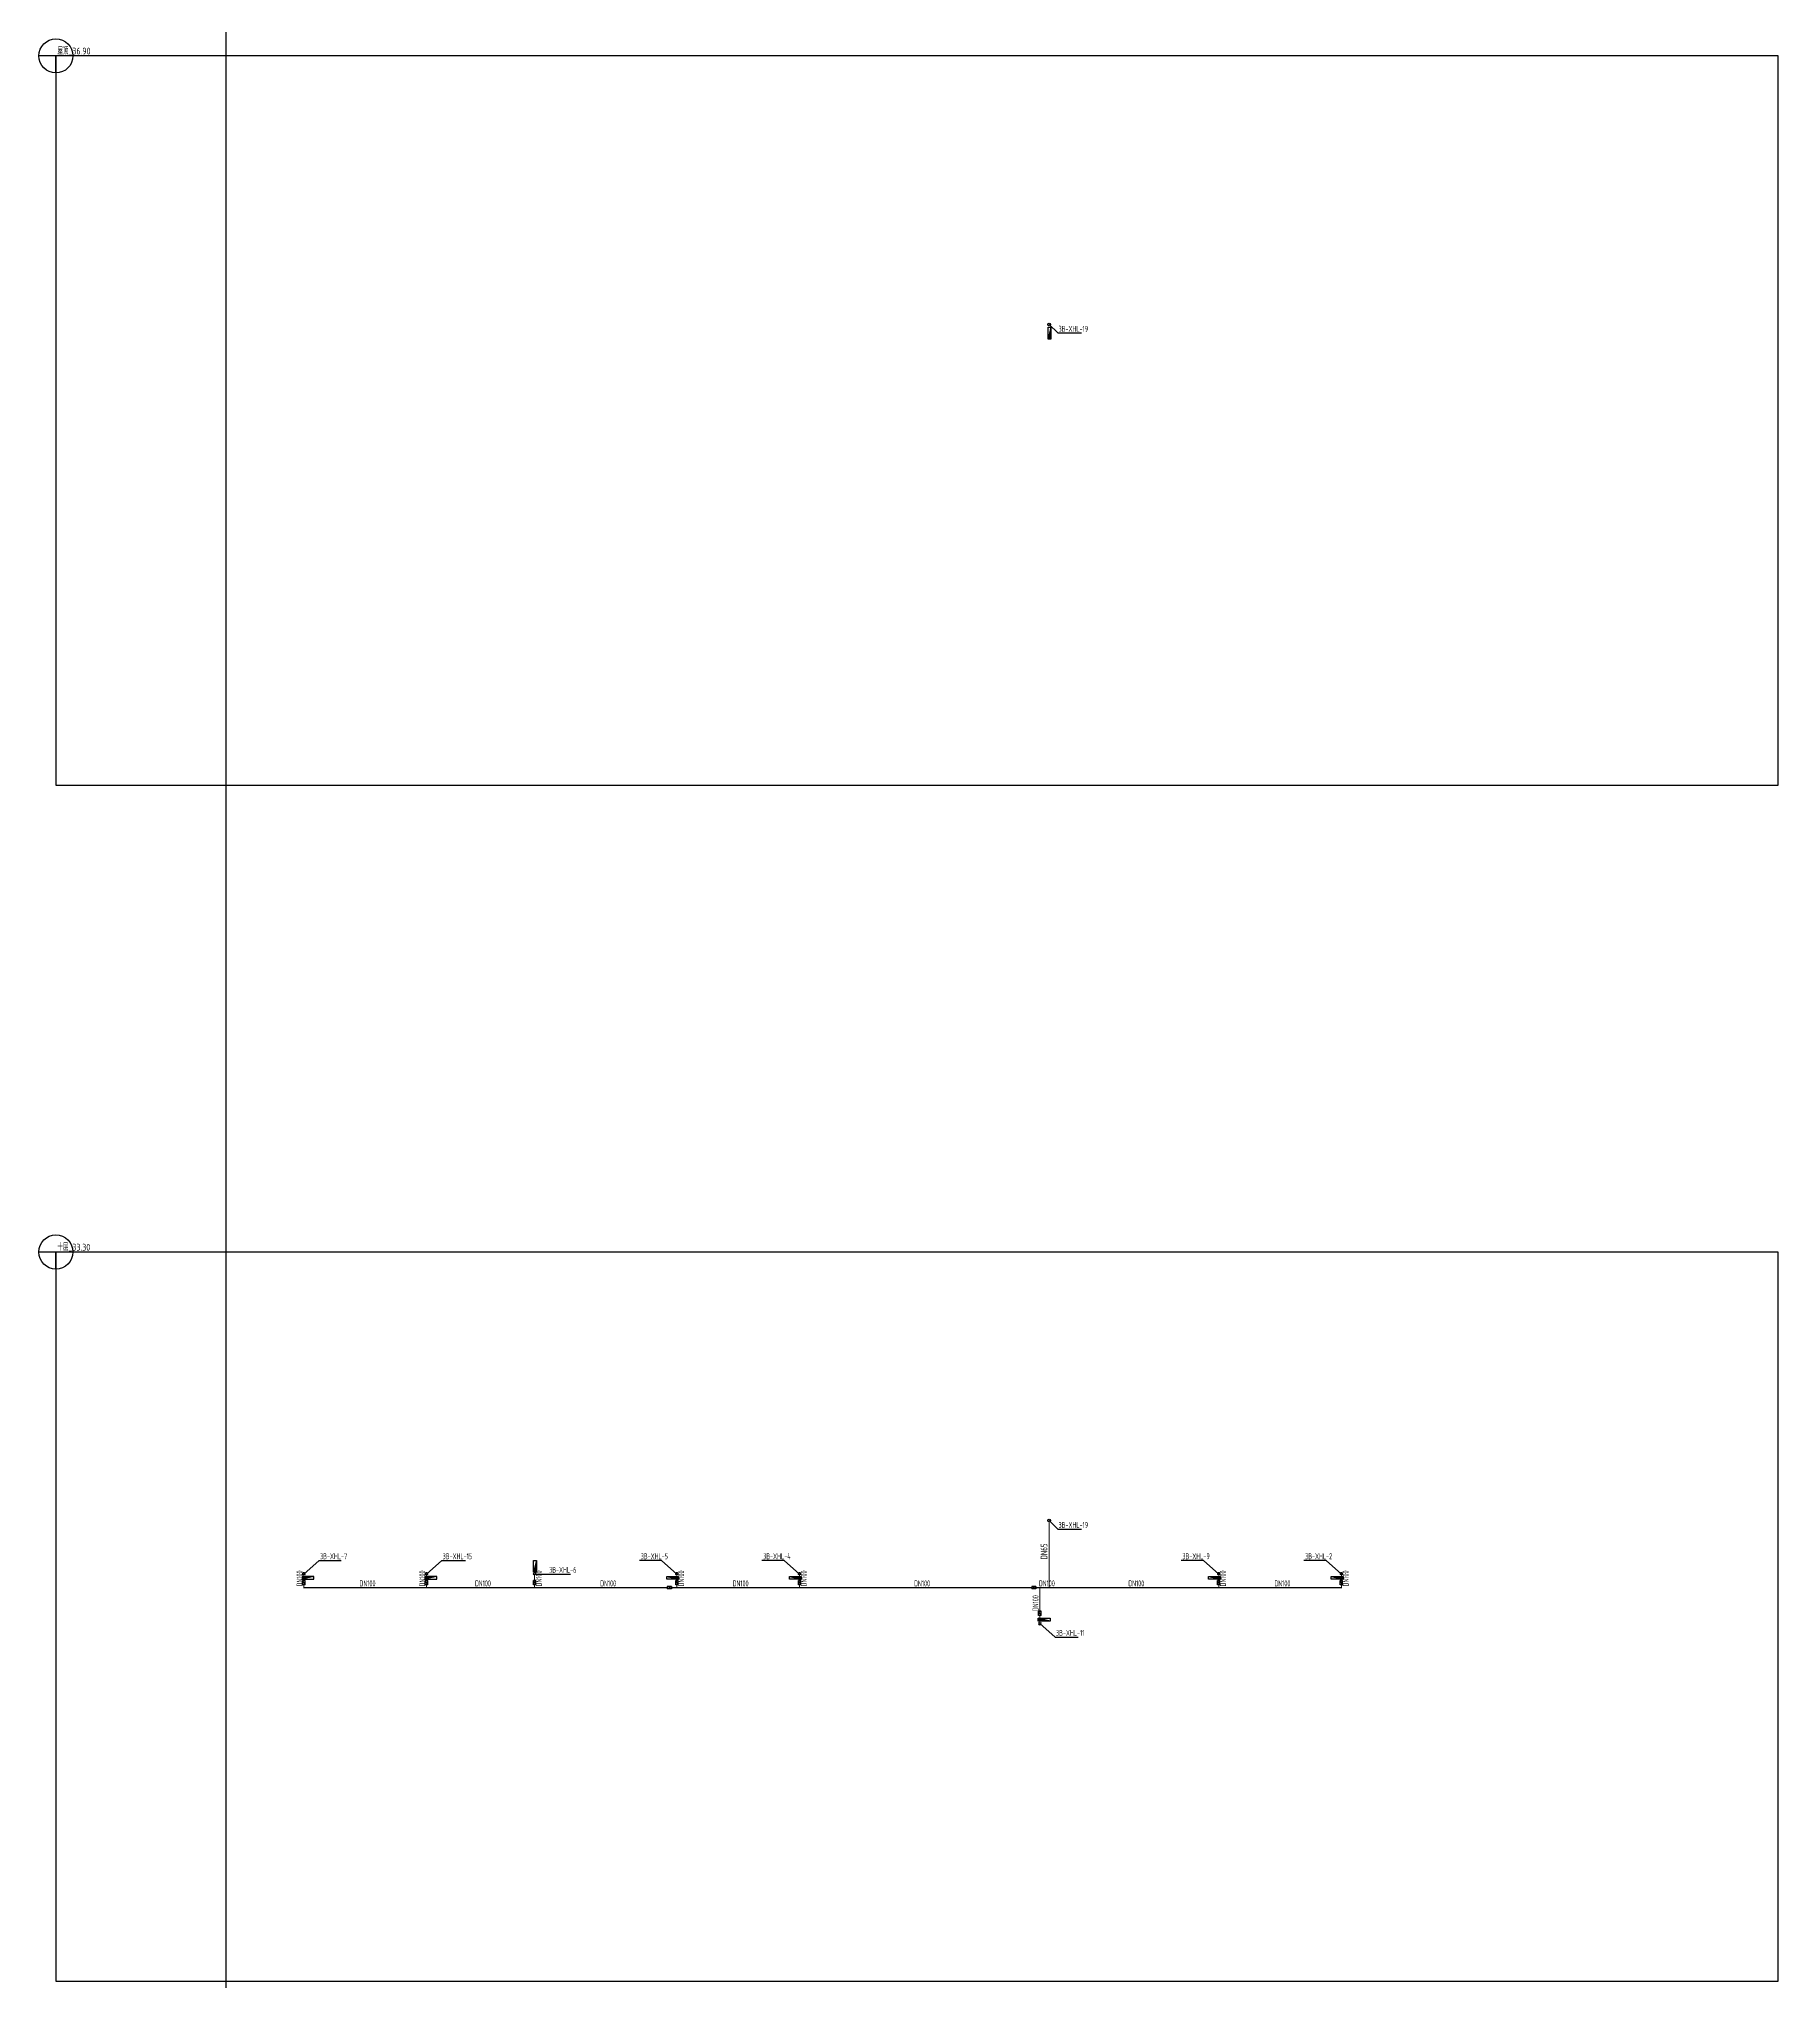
# Model space of a CAD drawing. Extents: x 403957 to 506045, y 100259 to 641020.
# Drawn here: x 403957 to 506045, y 527021 to 641020 of the extents above; entities that cross this region are included whole.
import ezdxf

# ---------------------------------------------------------------- set-up
doc = ezdxf.new("R2010")
doc.units = 0
doc.header["$LTSCALE"] = 1000
doc.layers.get('0').update_dxf_attribs({"linetype": 'CONTINUOUS'})
for name, color, linetype in [('DIM_消防', 3, 'CONTINUOUS'), ('EQUIP_消火栓', 7, 'CONTINUOUS'), ('PIPE-消防', 1, 'CONTINUOUS'), ('S-Xh_注释', 3, 'CONTINUOUS'), ('TEXT_消防', 7, 'CONTINUOUS'), ('VALVE_消防', 7, 'CONTINUOUS'), ('VPIPE-消防', 1, 'CONTINUOUS')]:
    doc.layers.add(name, color=color, linetype=linetype)
doc.styles.add('_TWT_PIPEDN', font='GBENOR', dxfattribs={"width": 0.7, "height": 3.5, "bigfont": 'GBCBIG'})
doc.styles.add('_TWT_SERIAL', font='GBENOR', dxfattribs={"width": 0.7, "height": 3.5, "bigfont": 'GBCBIG'})
doc.styles.get("Standard").update_dxf_attribs({"font": 'GBENOR', "bigfont": 'GBCBIG'})

# ---------------------------------------------------------------- blocks, each defined once
blk = doc.blocks.new('Floorbase')
for p, q in [((0, 0), (-1000, 0)), ((0, -1000), (0, 0))]:
    blk.add_line(p, q)
blk.add_circle((0, 0), 1000)
at = {"style": '_TWT_PIPEDN', "width": 0.8}
blk.add_attdef('Elevation', (92, 81), '', height=400, dxfattribs=at)
blk = doc.blocks.new('$TwtSys$00000434')
for p, q in [((-0.5, 0.5), (-0.5, -0.5)), ((-0.5, -0.5), (0.5, 0.5)), ((0.5, 0.5), (-0.5, 0.5)), ((0.5, -0.5), (0.5, 0.5)), ((-0.5, -0.5), (0.5, -0.5))]:
    blk.add_line(p, q)
blk.add_solid([(0.5, -0.5), (0.5, 0.5), (-0.5, -0.5)])
blk = doc.blocks.new('$VALVE$00000316')
for p, q in [((-125, 72), (125, -72)), ((-125, 72), (-125, -72)), ((-125, 72), (125, 72)), ((125, 72), (125, -72)), ((-125, -72), (125, -72))]:
    blk.add_line(p, q)
at = {"const_width": 21.1}
blk.add_lwpolyline([(-11, 0, 1), (11, 0, 1)], format="xyb", close=True, dxfattribs=at)
for p in [(-125, 0), (125, 0)]:
    blk.add_point(p)
at = {"color": 7, "flags": 9}
for tag in ['XSIZE', 'YSIZE']:
    blk.add_attdef(tag, (0, 0), '', height=0.5, dxfattribs=at)

msp = doc.modelspace()

# ---------------------------------------------------------------- hatches: boundary and pattern name
at = {"layer": 'PIPE-消防'}
for points in [[(419507.1, 550116.3), (419477.1, 550116.3), (419477.1, 550086.3)], [(419507.1, 550116.3), (419507.1, 550086.3), (419477.1, 550086.3)], [(480407.1, 550116.3), (480437.1, 550116.3), (480437.1, 550086.3)], [(480407.1, 550116.3), (480407.1, 550086.3), (480437.1, 550086.3)]]:
    msp.add_hatch(color=256, dxfattribs=at).paths.add_polyline_path(points)

# ---------------------------------------------------------------- linework, layer by layer
msp.add_xline((414957.1, 224920.9), (0, 1))
at = {"layer": 'DIM_消防'}
for p, q in [((463255.7, 624260.5), (463759.7, 623756.4)), ((463759.7, 623756.4), (465158.4, 623756.4)), ((463255.7, 554056.3), (463759.7, 553552.2)), ((463759.7, 553552.2), (465158.4, 553552.2)), ((419507.1, 550916.3), (420407.1, 551716.3)), ((420407.1, 551716.3), (421692.8, 551716.3)), ((426707.1, 550916.3), (427607.1, 551716.3)), ((427607.1, 551716.3), (428999.8, 551716.3)), ((433057.1, 550916.3), (433857.1, 550916.3)), ((433857.1, 550916.3), (435152.6, 550916.3)), ((440507.1, 551716.3), (439213.3, 551716.3)), ((441407.1, 550916.3), (440507.1, 551716.3)), ((447707.1, 551716.3), (446401.8, 551716.3)), ((448607.1, 550916.3), (447707.1, 551716.3)), ((472307.1, 551716.3), (471007.3, 551716.3)), ((473207.1, 550916.3), (472307.1, 551716.3)), ((479507.1, 551716.3), (478209.6, 551716.3)), ((480407.1, 550916.3), (479507.1, 551716.3)), ((462707.1, 548016.3), (463607.1, 547216.3)), ((463607.1, 547216.3), (464951.9, 547216.3))]:
    msp.add_line(p, q, dxfattribs=at)
at = {"layer": 'PIPE-消防', "const_width": 60}
for points in [[(463255.7, 553976.3), (463255.7, 550116.3)], [(419507.1, 550916.3), (419507.1, 550541.1)], [(426707.1, 550916.3), (426707.1, 550541.1)], [(433057.1, 550916.3), (433057.1, 550541.1)], [(441407.1, 550916.3), (441407.1, 550541.1)], [(448607.1, 550916.3), (448607.1, 550541.1)], [(473207.1, 550916.3), (473207.1, 550541.1)], [(480407.1, 550916.3), (480407.1, 550541.1)], [(419507.1, 550291.4), (419507.1, 550116.3)], [(426707.1, 550116.3), (419507.1, 550116.3)], [(426707.1, 550291.4), (426707.1, 550116.3)], [(433057.1, 550116.3), (426707.1, 550116.3)], [(433057.1, 550291.4), (433057.1, 550116.3)], [(440832.3, 550116.3), (433057.1, 550116.3)], [(441407.1, 550116.3), (441081.9, 550116.3)], [(441407.1, 550291.4), (441407.1, 550116.3)], [(448607.1, 550116.3), (441407.1, 550116.3)], [(448607.1, 550291.4), (448607.1, 550116.3)], [(462232.3, 550116.3), (448607.1, 550116.3)], [(462707.1, 550116.3), (462481.9, 550116.3)], [(462707.1, 548741.1), (462707.1, 550116.3)], [(463255.7, 550116.3), (462707.1, 550116.3)], [(473207.1, 550116.3), (463255.7, 550116.3)], [(473207.1, 550291.4), (473207.1, 550116.3)], [(480407.1, 550116.3), (473207.1, 550116.3)], [(480407.1, 550291.4), (480407.1, 550116.3)], [(462707.1, 548016.3), (462707.1, 548491.4)]]:
    msp.add_lwpolyline(points, dxfattribs=at)
at = {"layer": 'S-Xh_注释'}
for points in [[(404957.1, 597225.6), (506045.1, 597225.6), (506045.1, 640020.5), (404957.1, 640020.5)], [(404957.1, 527021.4), (506045.1, 527021.4), (506045.1, 569816.3), (404957.1, 569816.3)]]:
    msp.add_lwpolyline(points, close=True, dxfattribs=at)
at = {"layer": 'VPIPE-消防'}
for centre in [(463255.7, 624260.5), (463255.7, 554056.3)]:
    msp.add_circle(centre, 80, dxfattribs=at)
for centre, start, end in [((419507.1, 550916.3), 315, 225), ((426707.1, 550916.3), 315, 225), ((433057.1, 550916.3), 315, 225), ((441407.1, 550916.3), 315, 225), ((448607.1, 550916.3), 315, 225), ((473207.1, 550916.3), 315, 225), ((480407.1, 550916.3), 315, 225), ((462707.1, 548016.3), 135, 45)]:
    msp.add_arc(centre, 80, start, end, dxfattribs=at)

# ---------------------------------------------------------------- block references
at = {"layer": 'EQUIP_消火栓', "xscale": 700, "zscale": 700}
for p, yscale, rotation in [((463277.1, 623740.5), -160, 270.0000000000001), ((419757.1, 550696.3), 160, 180), ((426957.1, 550696.3), 160, 180), ((433077.1, 551366.3), -160, 270), ((462957.1, 548236.3), -160, 180)]:
    msp.add_blockref('$TwtSys$00000434', p, dxfattribs=dict(at, yscale=yscale, rotation=rotation))
at = {"layer": 'EQUIP_消火栓', "xscale": 700, "yscale": -160, "zscale": 700}
for p in [(441157.1, 550696.3), (448357.1, 550696.3), (472957.1, 550696.3), (480157.1, 550696.3)]:
    msp.add_blockref('$TwtSys$00000434', p, dxfattribs=at)
at = {"layer": 'S-Xh_注释', "color": 0}
for p, values in [((404957.1, 640020.5), {'Elevation': '屋顶_36.90'}), ((404957.1, 569816.3), {'Elevation': '十层_33.30'})]:
    msp.add_blockref('Floorbase', p, dxfattribs=at).add_auto_attribs(values)
at = {"layer": 'VALVE_消防', "xscale": -1, "rotation": 270}
for p in [(419507.1, 550416.3), (426707.1, 550416.3), (433057.1, 550416.3), (441407.1, 550416.3), (448607.1, 550416.3), (473207.1, 550416.3), (480407.1, 550416.3)]:
    msp.add_blockref('$VALVE$00000316', p, dxfattribs=at)
at = {"layer": 'VALVE_消防', "yscale": -1}
for p, rotation in [((440957.1, 550116.3), 180), ((462357.1, 550116.3), 180), ((462707.1, 548616.3), 90)]:
    msp.add_blockref('$VALVE$00000316', p, dxfattribs=dict(at, rotation=rotation))

# ---------------------------------------------------------------- texts
at = {"layer": 'DIM_消防', "color": 7, "style": '_TWT_SERIAL', "width": 0.7}
for s, p in [('3B-XHL-19', (463808, 623826.4)), ('3B-XHL-19', (463808, 553622.2)), ('3B-XHL-7', (420459.1, 551786.3)), ('3B-XHL-15', (427655.5, 551786.3)), ('3B-XHL-5', (439283.3, 551786.3)), ('3B-XHL-4', (446471.8, 551786.3)), ('3B-XHL-9', (471077.3, 551786.3)), ('3B-XHL-2', (478279.6, 551786.3)), ('3B-XHL-6', (433908.7, 550986.3)), ('3B-XHL-11', (463656.9, 547286.3))]:
    msp.add_text(s, height=350, dxfattribs=at).set_placement(p)
at = {"layer": 'TEXT_消防', "style": '_TWT_PIPEDN', "width": 0.7}
for s, height, p in [('DN65', 400, (463155.7, 551766.4)), ('DN100', 350, (419432.1, 550189.5)), ('DN100', 350, (426632.1, 550189.5)), ('DN100', 350, (433482.1, 550189.5)), ('DN100', 350, (441832.1, 550189.5)), ('DN100', 350, (449032.1, 550189.5)), ('DN100', 350, (473632.1, 550189.5)), ('DN100', 350, (480832.1, 550189.5)), ('DN100', 350, (462632.1, 548739.5))]:
    msp.add_text(s, height=height, rotation=90, dxfattribs=at).set_placement(p)
for p in [(422780.4, 550191.3), (429555.4, 550191.3), (436905.4, 550191.3), (444680.4, 550191.3), (455330.4, 550191.3), (462654.6, 550191.3), (467904.6, 550191.3), (476480.4, 550191.3)]:
    msp.add_text('DN100', height=350, dxfattribs=at).set_placement(p)

doc.saveas('drawing.dxf')
